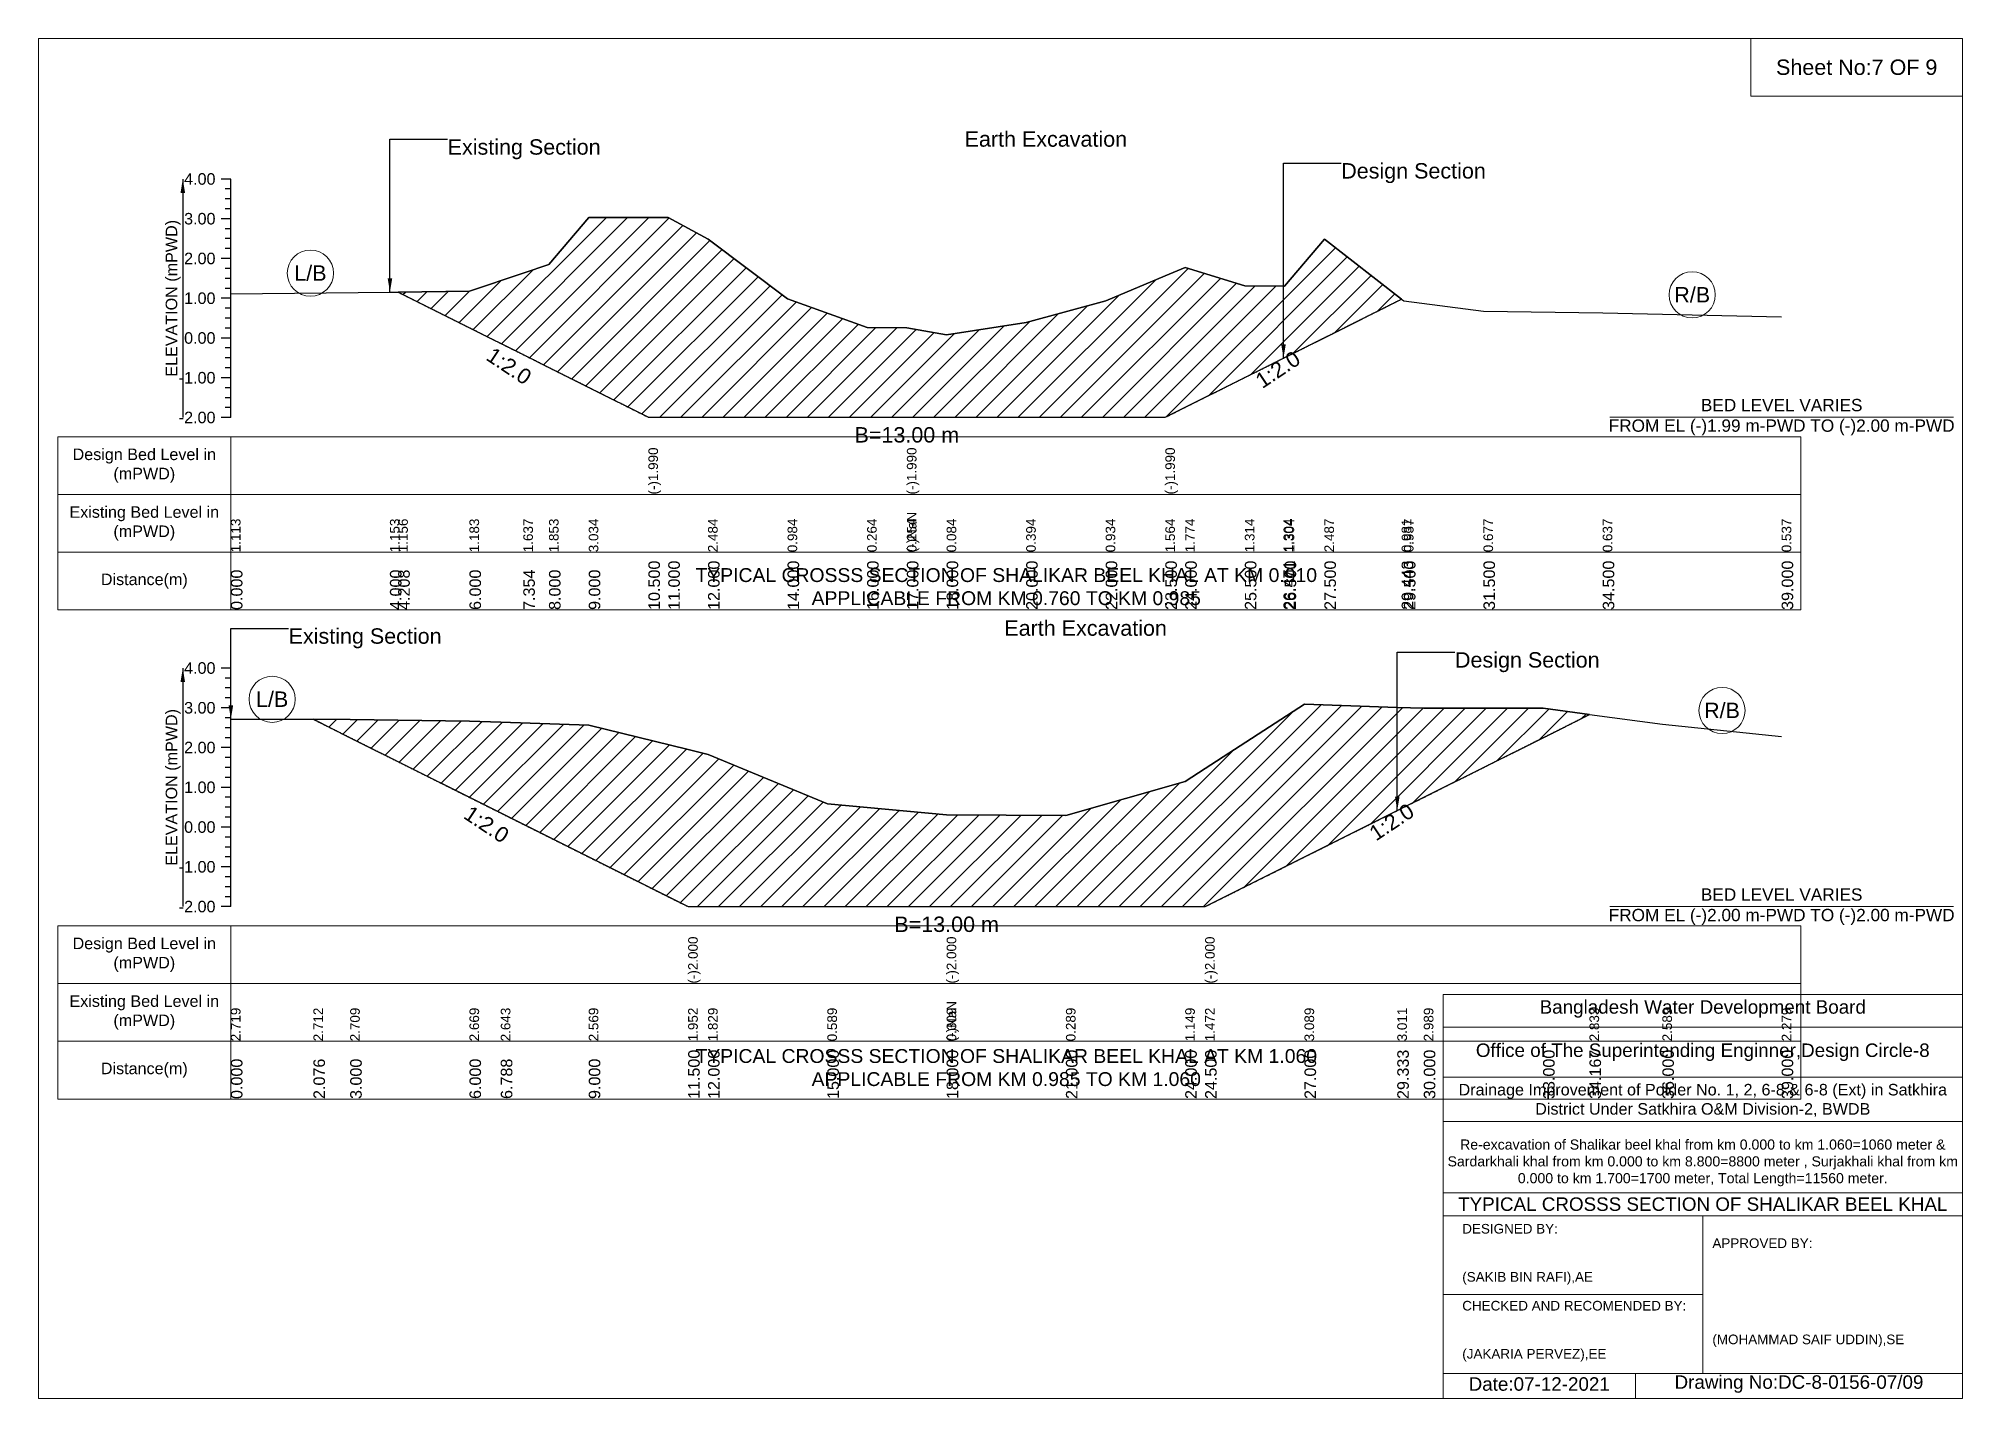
# Model space of a CAD drawing. Header units: inches. Extents: x 93000 to 506000, y -4242 to 0.
# Drawn here: x 390000 to 396000, y -4242 to 0 of the extents above; entities that cross this region are included whole.
import ezdxf

# ---------------------------------------------------------------- set-up
doc = ezdxf.new("R2010")
doc.units = ezdxf.units.IN
doc.header["$LTSCALE"] = 7
doc.header["$MEASUREMENT"] = 0
doc.linetypes.add('DASHED', pattern=[0.75, 0.5, -0.25])
for name, color, linetype, lineweight in [('Cross section Data Border', 7, 'Continuous', 9), ('Cross Section Labels', 7, 'Continuous', 9), ('Design_Bed_Level for Xsection', 7, 'DASHED', 25), ('Existing_Bed_Level for Xsection', 7, 'Continuous', 25), ('Long Section Labels', 7, 'Continuous', 9)]:
    doc.layers.add(name, color=color, linetype=linetype, lineweight=lineweight)
doc.styles.get("Standard").update_dxf_attribs({"font": 'arial.ttf'})
doc.dimstyles.get("Standard").update_dxf_attribs({"dimtxt": 0.18, "dimasz": 0.18, "dimexe": 0.18, "dimexo": 0.0625, "dimgap": 0.09, "dimtad": 0, "dimtih": 1, "dimtoh": 1, "dimdec": 4, "dimzin": 0, "dimdsep": 46, "dimtxsty": 'Standard', "dimcen": 0.09, "dimadec": 0, "dimazin": 0, "dimtfac": 1, "dimtdec": 4, "dimtofl": 0, "dimtmove": 0, "dimatfit": 3, "dimfxl": 1, "dimtolj": 1, "dimtzin": 0, "dimarcsym": 0})

msp = doc.modelspace()

# ---------------------------------------------------------------- texts
at = {"layer": 'Cross section Data Border', "attachment_point": 5}
for s, insert, char_height in [('Sheet No:7 OF 9', (395670, -90), 48), ('Bangladesh Water Development Board', (395190, -3027), 42), ('Office of The Superintending Enginner,Design Circle-8', (395190, -3162), 42)]:
    msp.add_mtext(s, dxfattribs=dict(at, insert=insert, char_height=char_height))
at = {"layer": 'Cross section Data Border'}
for s, insert, char_height, width, attachment_point in [('Design Bed Level in (mPWD)', (390330, -1332.4), 36, 480, 5), ('Existing Bed Level in (mPWD)', (390330, -1512.4), 36, 480, 5), ('Distance(m)', (390330, -1692.4), 36, 480, 5), ('Design Bed Level in (mPWD)', (390330, -2857.8), 36, 480, 5), ('Existing Bed Level in (mPWD)', (390330, -3037.8), 36, 480, 5), ('Distance(m)', (390330, -3217.8), 36, 480, 5), ('Drainage Improvement of Polder No. 1, 2, 6-8 & 6-8 (Ext) in Satkhira District Under Satkhira O&M Division-2, BWDB', (395190, -3312), 36, 1680, 5), ('Re-excavation of Shalikar beel khal from km 0.000 to km 1.060=1060 meter & Sardarkhali khal from km 0.000 to km 8.800=8800 meter , Surjakhali khal from km 0.000 to km 1.700=1700 meter, Total Length=11560 meter.', (395190, -3507), 31.4683, 1620, 5), ('TYPICAL CROSSS SECTION OF SHALIKAR BEEL KHAL', (395190, -3636), 42, 1680, 5), ('DESIGNED BY:^J^J^J(SAKIB BIN RAFI),AE', (394440, -3792), 30, 840, 4), ('APPROVED BY:^J^J^J^J^J^J(MOHAMMAD SAIF UDDIN),SE', (395220, -3912), 30, 840, 4), ('CHECKED AND RECOMENDED BY:^J^J^J(JAKARIA PERVEZ),EE', (394440, -4032), 30, 840, 4), ('Date:07-12-2021', (394680, -4197), 42, 840, 5), ('Drawing No:DC-8-0156-07/09', (395490, -4197), 42, 1320, 5)]:
    msp.add_mtext(s, dxfattribs=dict(at, insert=insert, char_height=char_height, width=width, attachment_point=attachment_point))
at = {"layer": 'Cross Section Labels'}
for s, insert, char_height, attachment_point in [('Earth Excavation', (392888, -289.6), 48, 1), ('Existing Section', (391276, -314.4), 48, 1), ('Design Section', (394062.5, -388.8), 48, 1), ('L/B', (390848, -731.9), 48, 5), ('R/B', (395157, -799.6), 48, 5), ('BED LEVEL VARIES ^JFROM EL (-)1.99 m-PWD TO (-)2.00 m-PWD', (395436, -1181.2), 38.4, 5), ('B=13.00 m', (392708, -1212.2), 48, 2), ('TYPICAL CROSSS SECTION OF SHALIKAR BEEL KHAL AT KM 0.910^JAPPLICABLE FROM KM 0.760 TO KM 0.985', (393018, -1710), 43.2, 5), ('Existing Section', (390780, -1839.8), 48, 1), ('Earth Excavation', (393012, -1815), 48, 1), ('Design Section', (394417.3, -1914.2), 48, 1), ('L/B', (390728.7, -2061.1), 48, 5), ('R/B', (395250, -2096), 48, 5), ('BED LEVEL VARIES ^JFROM EL (-)2.00 m-PWD TO (-)2.00 m-PWD', (395436, -2707.8), 38.4, 5), ('B=13.00 m', (392832, -2738.8), 48, 2), ('TYPICAL CROSSS SECTION OF SHALIKAR BEEL KHAL AT KM 1.060^JAPPLICABLE FROM KM 0.985 TO KM 1.060', (393018, -3210), 43.2, 5)]:
    msp.add_mtext(s, dxfattribs=dict(at, insert=insert, char_height=char_height, attachment_point=attachment_point))
at = {"layer": 'Cross Section Labels', "char_height": 48, "attachment_point": 2}
for insert, rotation in [((391480.9, -1001.6), 326.30993), ((393851.5, -1012.5), 33.69007), ((391410.7, -2431.2), 326.30993), ((394206.3, -2423.7), 33.69007)]:
    msp.add_mtext('1:2.0', dxfattribs=dict(at, insert=insert, rotation=rotation))
at = {"layer": 'Existing_Bed_Level for Xsection', "char_height": 36, "attachment_point": 6}
for s, insert in [('4.00', (390552, -438.4)), ('3.00', (390552, -562.4)), ('2.00', (390552, -686.4)), ('1.00', (390552, -810.4)), ('0.00', (390552, -934.4)), ('-1.00', (390552, -1058.4)), ('-2.00', (390552, -1182.4)), ('4.00', (390552, -1963.8)), ('3.00', (390552, -2087.8)), ('2.00', (390552, -2211.8)), ('1.00', (390552, -2335.8)), ('0.00', (390552, -2459.8)), ('-1.00', (390552, -2583.8)), ('-2.00', (390552, -2707.8))]:
    msp.add_mtext(s, dxfattribs=dict(at, insert=insert))
at = {"layer": 'Existing_Bed_Level for Xsection', "char_height": 36, "attachment_point": 5, "rotation": 90}
for insert in [(390420, -810.4), (390420, -2335.8)]:
    msp.add_mtext('ELEVATION (mPWD)', dxfattribs=dict(at, insert=insert))
at = {"layer": 'Long Section Labels', "attachment_point": 1, "rotation": 90}
for s, insert, char_height in [('(-)1.990', (391902, -1422.4), 30), ('(-)1.990', (392708, -1422.4), 30), ('(-)1.990', (393514, -1422.4), 30), ('1.113', (390600, -1602.4), 30), ('1.153', (391096, -1602.4), 30), ('1.156', (391121.8, -1602.4), 30), ('1.183', (391344, -1602.4), 30), ('1.637', (391511.9, -1602.4), 30), ('1.853', (391592, -1602.4), 30), ('3.034', (391716, -1602.4), 30), ('3.034', (391716, -1602.4), 30), ('3.034', (391716, -1602.4), 30), ('3.034', (391716, -1602.4), 30), ('3.034', (391716, -1602.4), 30), ('2.484', (392088, -1602.4), 30), ('0.984', (392336, -1602.4), 30), ('0.264', (392584, -1602.4), 30), ('(-)NaN', (392708, -1602.4), 30), ('(-)NaN', (392708, -1602.4), 30), ('0.254', (392708, -1602.4), 30), ('0.254', (392708, -1602.4), 30), ('0.084', (392832, -1602.4), 30), ('0.394', (393080, -1602.4), 30), ('0.934', (393328, -1602.4), 30), ('1.564', (393514, -1602.4), 30), ('1.564', (393514, -1602.4), 30), ('1.774', (393576, -1602.4), 30), ('1.314', (393762, -1602.4), 30), ('1.304', (393882.5, -1602.4), 30), ('1.304', (393886, -1602.4), 30), ('2.487', (394010, -1602.4), 30), ('0.981', (394250.9, -1602.4), 30), ('0.937', (394258, -1602.4), 30), ('0.677', (394506, -1602.4), 30), ('0.637', (394878, -1602.4), 30), ('0.537', (395436, -1602.4), 30), ('0.000', (390600, -1782.4), 36), ('4.000', (391096, -1782.4), 36), ('4.208', (391121.8, -1782.4), 36), ('6.000', (391344, -1782.4), 36), ('7.354', (391511.9, -1782.4), 36), ('8.000', (391592, -1782.4), 36), ('9.000', (391716, -1782.4), 36), ('10.500', (391902, -1782.4), 36), ('10.500', (391902, -1782.4), 36), ('10.500', (391902, -1782.4), 36), ('11.000', (391964, -1782.4), 36), ('12.000', (392088, -1782.4), 36), ('14.000', (392336, -1782.4), 36), ('16.000', (392584, -1782.4), 36), ('17.000', (392708, -1782.4), 36), ('17.000', (392708, -1782.4), 36), ('17.000', (392708, -1782.4), 36), ('18.000', (392832, -1782.4), 36), ('20.000', (393080, -1782.4), 36), ('22.000', (393328, -1782.4), 36), ('23.500', (393514, -1782.4), 36), ('23.500', (393514, -1782.4), 36), ('23.500', (393514, -1782.4), 36), ('24.000', (393576, -1782.4), 36), ('25.500', (393762, -1782.4), 36), ('26.471', (393882.5, -1782.4), 36), ('26.500', (393886, -1782.4), 36), ('27.500', (394010, -1782.4), 36), ('29.443', (394250.9, -1782.4), 36), ('29.500', (394258, -1782.4), 36), ('31.500', (394506, -1782.4), 36), ('34.500', (394878, -1782.4), 36), ('39.000', (395436, -1782.4), 36), ('(-)2.000', (392026, -2947.8), 30), ('(-)2.000', (392832, -2947.8), 30), ('(-)2.000', (393638, -2947.8), 30), ('2.719', (390600, -3127.8), 30), ('2.712', (390857.4, -3127.8), 30), ('2.709', (390972, -3127.8), 30), ('2.669', (391344, -3127.8), 30), ('2.643', (391441.7, -3127.8), 30), ('2.569', (391716, -3127.8), 30), ('1.952', (392026, -3127.8), 30), ('1.952', (392026, -3127.8), 30), ('1.952', (392026, -3127.8), 30), ('1.829', (392088, -3127.8), 30), ('0.589', (392460, -3127.8), 30), ('(-)NaN', (392832, -3127.8), 30), ('0.309', (392832, -3127.8), 30), ('0.309', (392832, -3127.8), 30), ('0.289', (393204, -3127.8), 30), ('1.149', (393576, -3127.8), 30), ('1.472', (393638, -3127.8), 30), ('1.472', (393638, -3127.8), 30), ('1.472', (393638, -3127.8), 30), ('3.089', (393948, -3127.8), 30), ('3.011', (394237.3, -3127.8), 30), ('2.989', (394320, -3127.8), 30), ('2.989', (394320, -3127.8), 30), ('2.833', (394836.7, -3127.8), 30), ('2.589', (395064, -3127.8), 30), ('2.279', (395436, -3127.8), 30), ('11.500', (392026, -3307.8), 36), ('11.500', (392026, -3307.8), 36), ('11.500', (392026, -3307.8), 36), ('12.000', (392088, -3307.8), 36), ('15.000', (392460, -3307.8), 36), ('18.000', (392832, -3307.8), 36), ('18.000', (392832, -3307.8), 36), ('18.000', (392832, -3307.8), 36), ('21.000', (393204, -3307.8), 36), ('24.000', (393576, -3307.8), 36), ('24.500', (393638, -3307.8), 36), ('24.500', (393638, -3307.8), 36), ('24.500', (393638, -3307.8), 36), ('27.000', (393948, -3307.8), 36), ('29.333', (394237.3, -3307.8), 36), ('30.000', (394320, -3307.8), 36), ('33.000', (394692, -3307.8), 36), ('34.167', (394836.7, -3307.8), 36), ('36.000', (395064, -3307.8), 36), ('39.000', (395436, -3307.8), 36), ('0.000', (390600, -3307.8), 36), ('2.076', (390857.4, -3307.8), 36), ('3.000', (390972, -3307.8), 36), ('6.000', (391344, -3307.8), 36), ('6.788', (391441.7, -3307.8), 36), ('9.000', (391716, -3307.8), 36)]:
    msp.add_mtext(s, dxfattribs=dict(at, insert=insert, char_height=char_height))

# ---------------------------------------------------------------- hatches: boundary and pattern name
at = {"layer": 'Existing_Bed_Level for Xsection'}
h = msp.add_hatch(dxfattribs=at)
h.set_pattern_fill('ANSI31', color=256, scale=372, style=0)
h.paths.add_polyline_path([(391121.8, -791.1), (391344, -902.2), (391511.9, -986.1), (391592, -1026.2), (391716, -1088.2), (391902, -1181.2), (391964, -1181.2), (392088, -1181.2), (392336, -1181.2), (392584, -1181.2), (392708, -1181.2), (392832, -1181.2), (393080, -1181.2), (393328, -1181.2), (393514, -1181.2), (393576, -1150.2), (393762, -1057.2), (393882.5, -997), (393886, -995.2), (394010, -933.2), (394250.9, -812.7), (394010, -626), (393886, -772.7), (393882.5, -772.7), (393762, -771.5), (393576, -714.4), (393514, -740.5), (393328, -818.6), (393080, -885.6), (392832, -924), (392708, -902.9), (392584, -901.7), (392336, -812.4), (392088, -626.4), (391964, -558.2), (391902, -558.2), (391716, -558.2), (391592, -704.6), (391511.9, -731.5), (391344, -787.7)])
h = msp.add_hatch(dxfattribs=at)
h.set_pattern_fill('ANSI31', color=256, scale=372, style=0)
h.paths.add_polyline_path([(390857.4, -2123.5), (390972, -2180.8), (391344, -2366.8), (391441.7, -2415.7), (391716, -2552.8), (392026, -2707.8), (392088, -2707.8), (392460, -2707.8), (392832, -2707.8), (393204, -2707.8), (393576, -2707.8), (393638, -2707.8), (393948, -2552.8), (394237.3, -2408.2), (394320, -2366.8), (394692, -2180.8), (394836.7, -2108.5), (394692, -2089.2), (394320, -2089.2), (394237.3, -2086.4), (393948, -2076.8), (393638, -2277.3), (393576, -2317.4), (393204, -2424), (392832, -2421.5), (392460, -2386.8), (392088, -2233), (392026, -2217.7), (391716, -2141.3), (391441.7, -2132.1), (391344, -2128.9), (390972, -2123.9)])

# ---------------------------------------------------------------- linework, layer by layer
at = {"layer": 'Cross section Data Border'}
for points in [[(390000, 0), (396000, 0), (396000, -4242), (390000, -4242)], [(395340, 0), (396000, 0), (396000, -180), (395340, -180)], [(390060, -1242.4), (395496, -1242.4), (395496, -1782.4), (390060, -1782.4)], [(390060, -2767.8), (395496, -2767.8), (395496, -3307.8), (390060, -3307.8)]]:
    msp.add_lwpolyline(points, close=True, dxfattribs=at)
for points in [[(390600, -1242.4), (390600, -1782.4)], [(390060, -1422.4), (395496, -1422.4)], [(390060, -1602.4), (395496, -1602.4)], [(390600, -2767.8), (390600, -3307.8)], [(390060, -2947.8), (395496, -2947.8)], [(394380, -4242), (394380, -2982), (396000, -2982)], [(394380, -3084), (396000, -3084)], [(390060, -3127.8), (395496, -3127.8)], [(394380, -3240), (396000, -3240)], [(394380, -3378), (396000, -3378)], [(394380, -3600), (396000, -3600)], [(394380, -3672), (396000, -3672)], [(395190, -3672), (395190, -4164)], [(394380, -3918), (395190, -3918)], [(394380, -4164), (396000, -4164)], [(394980, -4164), (394980, -4242)]]:
    msp.add_lwpolyline(points, dxfattribs=at)
at = {"layer": 'Cross Section Labels'}
for points in [[(394900.2, -1181.2), (395971.8, -1181.2)], [(394900.2, -2707.8), (395971.8, -2707.8)]]:
    msp.add_lwpolyline(points, dxfattribs=at)
for centre in [(390848, -731.9), (395157, -799.6), (390728.7, -2061.1), (395250, -2096)]:
    msp.add_circle(centre, 72, dxfattribs=at)
at = {"layer": 'Design_Bed_Level for Xsection'}
for points in [[(391121.8, -791.1), (391511.9, -986.1), (391902, -1181.2), (392708, -1181.2), (393514, -1181.2), (393882.5, -997), (394250.9, -812.7)], [(390857.4, -2123.5), (391441.7, -2415.7), (392026, -2707.8), (392832, -2707.8), (393638, -2707.8), (394237.3, -2408.2), (394836.7, -2108.5)]]:
    msp.add_lwpolyline(points, dxfattribs=at)
at = {"layer": 'Existing_Bed_Level for Xsection'}
for points in [[(390600, -438.4), (390570, -438.4)], [(390600, -469.4), (390582, -469.4)], [(390600, -1182.4), (390600, -1058.4), (390600, -934.4), (390600, -810.4), (390600, -686.4), (390600, -562.4), (390600, -438.4)], [(390600, -500.4), (390582, -500.4)], [(390600, -531.4), (390582, -531.4)], [(390600, -562.4), (390570, -562.4)], [(390600, -593.4), (390582, -593.4)], [(390600, -796.4), (391096, -791.4), (391121.8, -791.1), (391344, -787.7), (391511.9, -731.5), (391592, -704.6), (391716, -558.2), (391902, -558.2), (391902, -558.2), (391964, -558.2), (392088, -626.4), (392336, -812.4), (392584, -901.7), (392708, -902.9), (392708, -902.9), (392832, -924), (393080, -885.6), (393328, -818.6), (393514, -740.5), (393514, -740.5), (393576, -714.4), (393762, -771.5), (393882.5, -772.7), (393886, -772.7), (394010, -626), (394250.9, -812.7), (394258, -818.2), (394506, -850.5), (394878, -855.4), (395436, -867.8)], [(390600, -624.4), (390582, -624.4)], [(390600, -655.4), (390582, -655.4)], [(390600, -686.4), (390570, -686.4)], [(390600, -717.4), (390582, -717.4)], [(390600, -748.4), (390582, -748.4)], [(390600, -779.4), (390582, -779.4)], [(390600, -810.4), (390570, -810.4)], [(390600, -841.4), (390582, -841.4)], [(390600, -872.4), (390582, -872.4)], [(390600, -934.4), (390570, -934.4)], [(390600, -903.4), (390582, -903.4)], [(390600, -965.4), (390582, -965.4)], [(390600, -996.4), (390582, -996.4)], [(390600, -1058.4), (390570, -1058.4)], [(390600, -1027.4), (390582, -1027.4)], [(390600, -1089.4), (390582, -1089.4)], [(390600, -1120.4), (390582, -1120.4)], [(390600, -1182.4), (390570, -1182.4)], [(390600, -1151.4), (390582, -1151.4)], [(390600, -1963.8), (390570, -1963.8)], [(390600, -2707.8), (390600, -2583.8), (390600, -2459.8), (390600, -2335.8), (390600, -2211.8), (390600, -2087.8), (390600, -1963.8)], [(390600, -1994.8), (390582, -1994.8)], [(390600, -2025.8), (390582, -2025.8)], [(390600, -2087.8), (390570, -2087.8)], [(390600, -2056.8), (390582, -2056.8)], [(390600, -2122.7), (390857.4, -2123.5), (390972, -2123.9), (391344, -2128.9), (391441.7, -2132.1), (391716, -2141.3), (392026, -2217.7), (392026, -2217.7), (392088, -2233), (392460, -2386.8), (392832, -2421.5), (392832, -2421.5), (393204, -2424), (393576, -2317.4), (393638, -2277.3), (393638, -2277.3), (393948, -2076.8), (394237.3, -2086.4), (394320, -2089.2), (394692, -2089.2), (394836.7, -2108.5), (395064, -2138.8), (395436, -2177.2)], [(390600, -2118.8), (390582, -2118.8)], [(390600, -2149.8), (390582, -2149.8)], [(390600, -2211.8), (390570, -2211.8)], [(390600, -2180.8), (390582, -2180.8)], [(390600, -2242.8), (390582, -2242.8)], [(390600, -2273.8), (390582, -2273.8)], [(390600, -2335.8), (390570, -2335.8)], [(390600, -2304.8), (390582, -2304.8)], [(390600, -2366.8), (390582, -2366.8)], [(390600, -2397.8), (390582, -2397.8)], [(390600, -2459.8), (390570, -2459.8)], [(390600, -2428.8), (390582, -2428.8)], [(390600, -2490.8), (390582, -2490.8)], [(390600, -2521.8), (390582, -2521.8)], [(390600, -2552.8), (390582, -2552.8)], [(390600, -2583.8), (390570, -2583.8)], [(390600, -2614.8), (390582, -2614.8)], [(390600, -2645.8), (390582, -2645.8)], [(390600, -2676.8), (390582, -2676.8)], [(390600, -2707.8), (390570, -2707.8)]]:
    msp.add_lwpolyline(points, dxfattribs=at)
for points in [[(391121.8, -791.1), (391121.8, -791.1), (391344, -902.2), (391511.9, -986.1), (391592, -1026.2), (391716, -1088.2), (391902, -1181.2), (391902, -1181.2), (391964, -1181.2), (392088, -1181.2), (392336, -1181.2), (392584, -1181.2), (392708, -1181.2), (392708, -1181.2), (392832, -1181.2), (393080, -1181.2), (393328, -1181.2), (393514, -1181.2), (393514, -1181.2), (393576, -1150.2), (393762, -1057.2), (393882.5, -997), (393886, -995.2), (394010, -933.2), (394250.9, -812.7), (394010, -626), (393886, -772.7), (393882.5, -772.7), (393762, -771.5), (393576, -714.4), (393514, -740.5), (393514, -740.5), (393328, -818.6), (393080, -885.6), (392832, -924), (392708, -902.9), (392708, -902.9), (392584, -901.7), (392336, -812.4), (392088, -626.4), (391964, -558.2), (391902, -558.2), (391902, -558.2), (391716, -558.2), (391592, -704.6), (391511.9, -731.5), (391344, -787.7), (391121.8, -791.1)], [(390857.4, -2123.5), (390972, -2180.8), (391344, -2366.8), (391441.7, -2415.7), (391716, -2552.8), (392026, -2707.8), (392026, -2707.8), (392088, -2707.8), (392460, -2707.8), (392832, -2707.8), (392832, -2707.8), (393204, -2707.8), (393576, -2707.8), (393638, -2707.8), (393638, -2707.8), (393948, -2552.8), (394237.3, -2408.2), (394320, -2366.8), (394692, -2180.8), (394836.7, -2108.5), (394836.7, -2108.5), (394836.7, -2108.5), (394692, -2089.2), (394320, -2089.2), (394237.3, -2086.4), (393948, -2076.8), (393638, -2277.3), (393638, -2277.3), (393576, -2317.4), (393204, -2424), (392832, -2421.5), (392832, -2421.5), (392460, -2386.8), (392088, -2233), (392026, -2217.7), (392026, -2217.7), (391716, -2141.3), (391441.7, -2132.1), (391344, -2128.9), (390972, -2123.9)]]:
    msp.add_lwpolyline(points, close=True, dxfattribs=at)

msp.set_redraw_order([(e.dxf.handle, doc.entitydb.next_handle()) for e in msp.query("TEXT MTEXT ATTDEF DIMENSION ARC_DIMENSION")])  # texts and dimensions are drawn at this point

# ---------------------------------------------------------------- leaders
at = {"layer": 'Cross Section Labels', "annotation_type": 0, "has_hookline": 1, "hookline_direction": 0}
for points, text_width in [([(391096, -791.4), (391096, -314.4), (391275.9, -314.4)], 467.2), ([(393882.5, -997), (393882.5, -388.8), (394062.4, -388.8)], 441.2), ([(390600, -2122.7), (390600, -1839.8), (390779.9, -1839.8)], 467.2), ([(394237.3, -2408.2), (394237.3, -1914.2), (394417.3, -1914.2)], 441.2)]:
    msp.add_leader(points, dimstyle='Standard', override={"dimasz": 43.2}, dxfattribs=dict(at, text_width=text_width))
at = {"layer": 'Existing_Bed_Level for Xsection'}
for points in [[(390450, -438.4), (390450, -1182.4)], [(390450, -1963.8), (390450, -2707.8)]]:
    msp.add_leader(points, dimstyle='Standard', override={"dimasz": 43.2}, dxfattribs=at)

doc.saveas('drawing.dxf')
